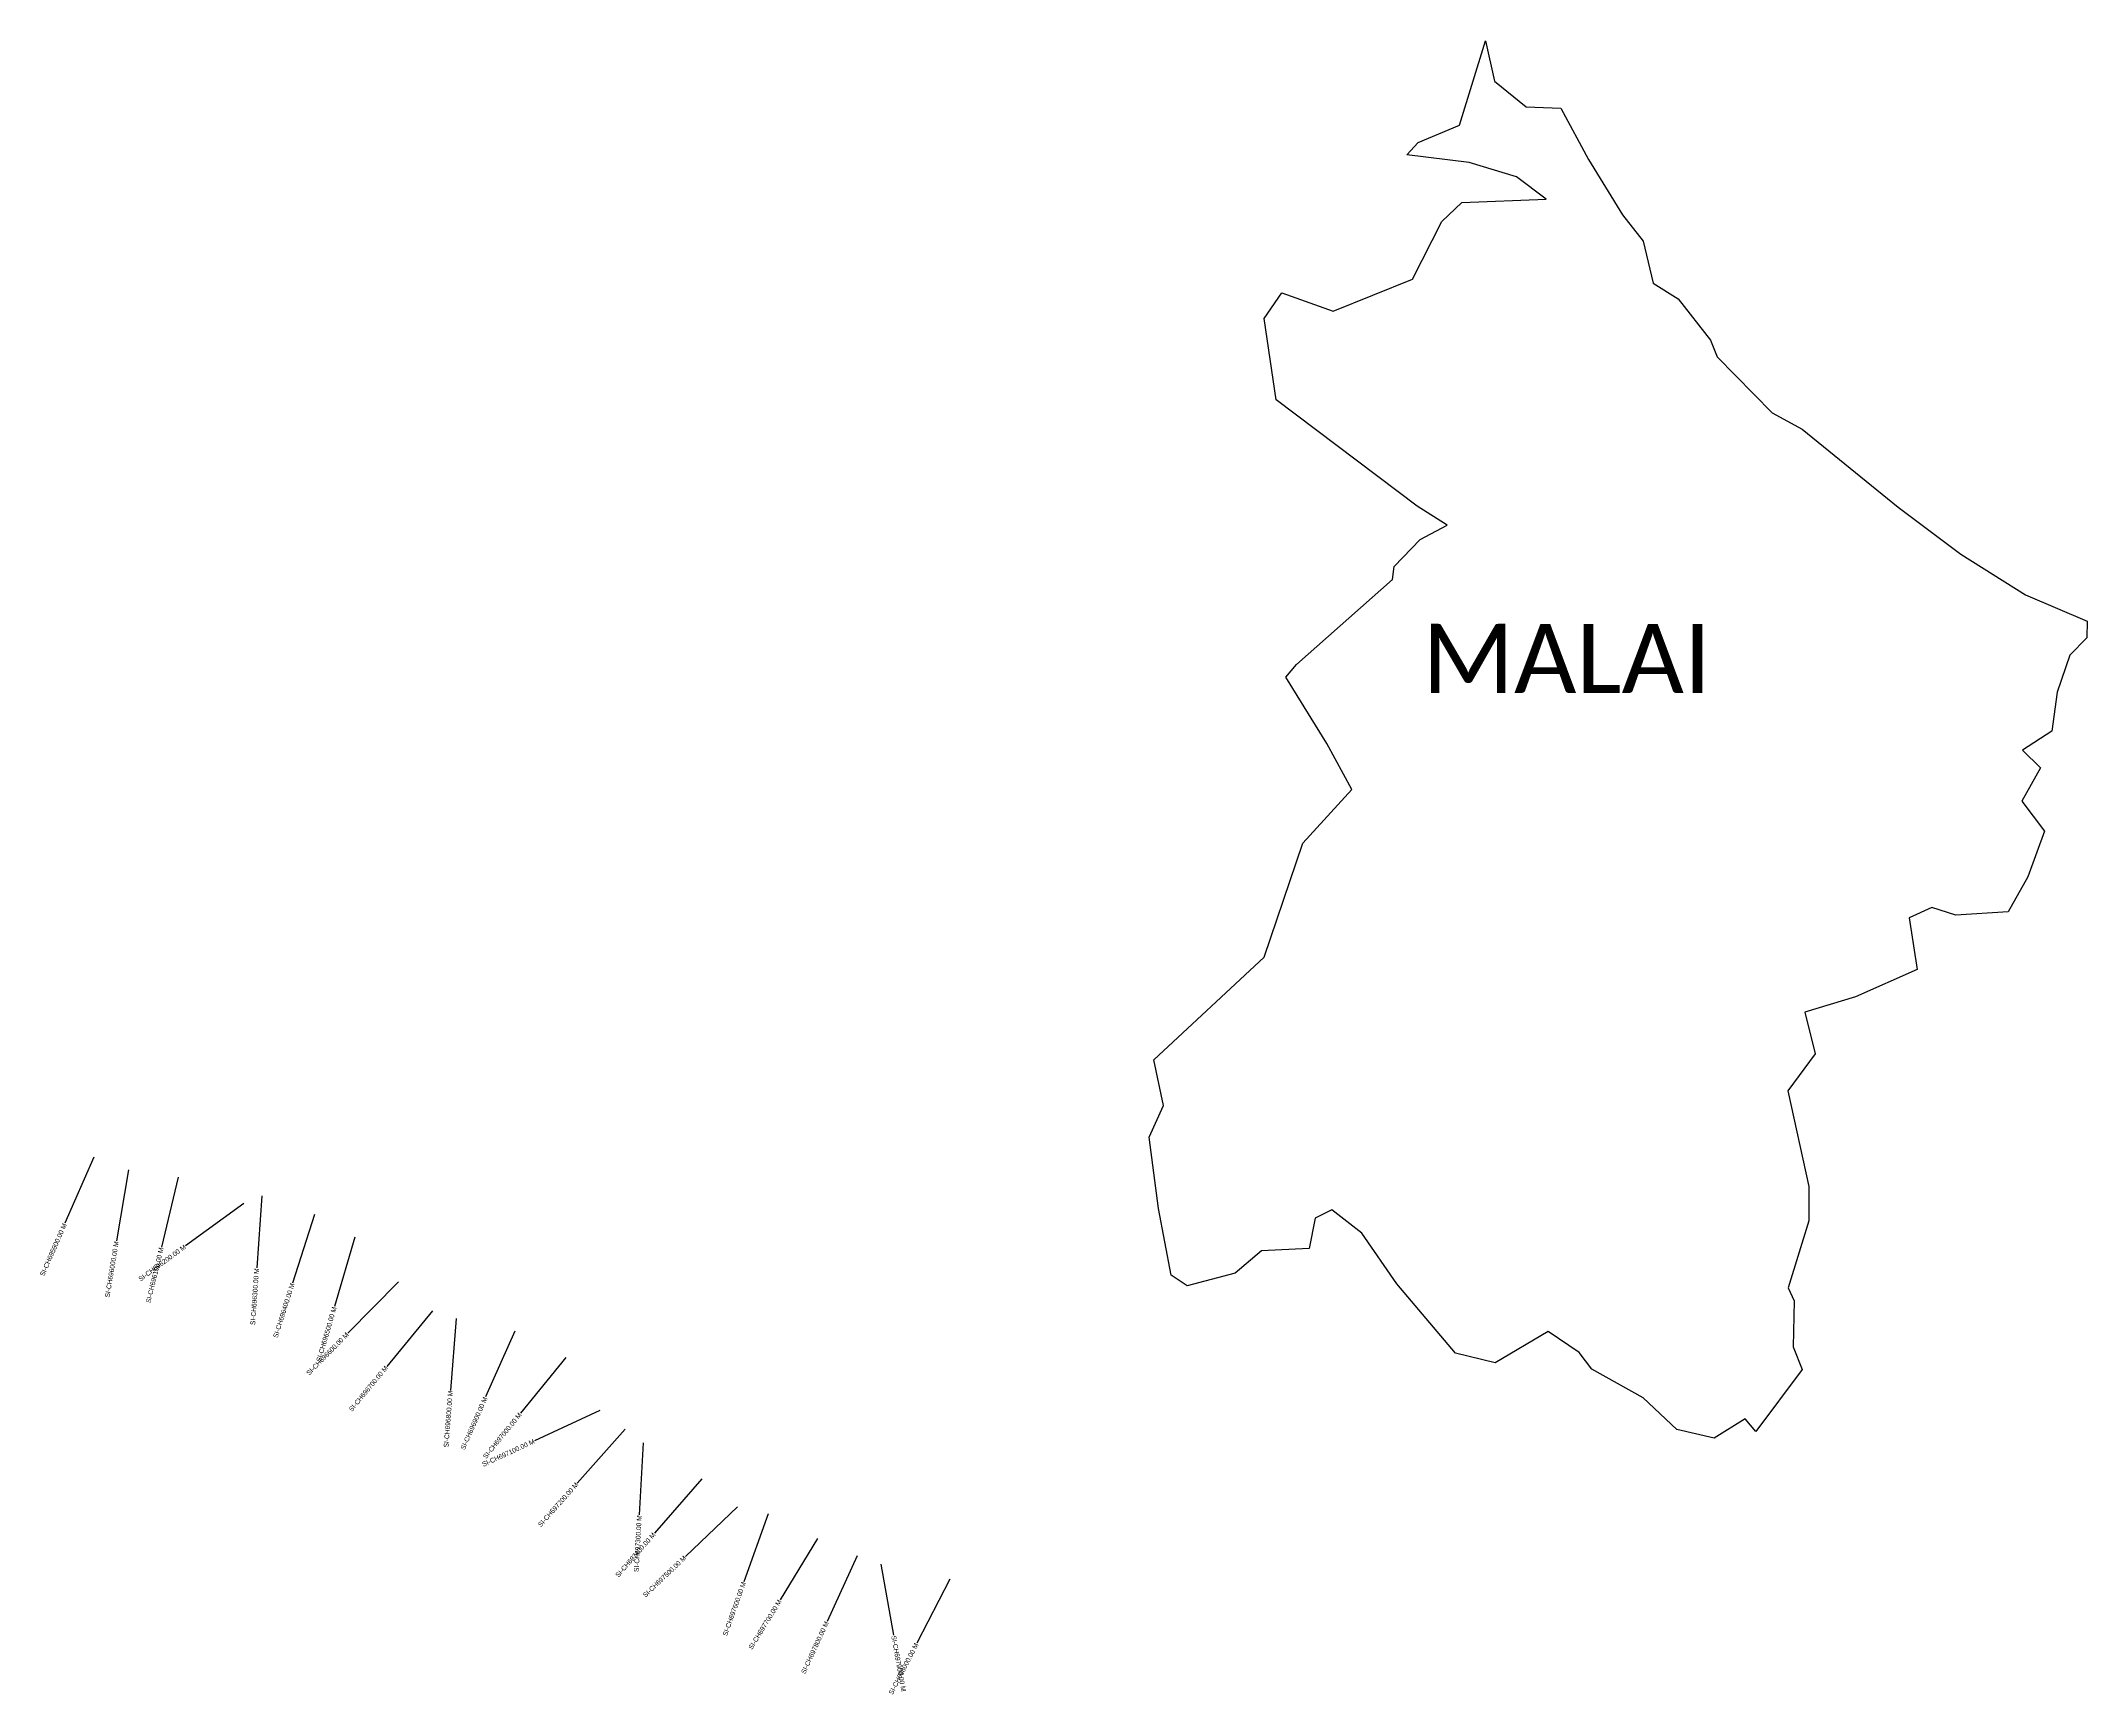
# Model space of a CAD drawing. Header units: metres. Extents: x 344688 to 348947, y 1760457 to 1763895.
import ezdxf
from ezdxf.enums import TextEntityAlignment as Align

# ---------------------------------------------------------------- set-up
doc = ezdxf.new("R2010")
doc.units = ezdxf.units.M
for name, color, linetype in [('CS', 134, 'Continuous'), ('CSMark', 6, 'Continuous'), ('VILLAGE NAME', 250, 'Continuous')]:
    doc.layers.add(name, color=color, linetype=linetype)

msp = doc.modelspace()

# ---------------------------------------------------------------- linework, layer by layer
at = {"color": 6}
for points in [[(347713.3, 1763811.4), (347779.4, 1763758.4), (347851.8, 1763755.6), (347909.2, 1763648.7), (347979.8, 1763533.6), (348023.2, 1763478.8), (348043.9, 1763391), (348096, 1763358.9), (348162.9, 1763272.5), (348176.8, 1763238.1), (348291.8, 1763121.6), (348353.9, 1763087.6), (348553.7, 1762924.8), (348683.9, 1762827.3), (348818.6, 1762743), (348946.9, 1762687.6), (348946.7, 1762653.3), (348910.8, 1762617.4), (348884.4, 1762540.3), (348873.3, 1762459.1), (348812.5, 1762419.3), (348849.8, 1762382.5), (348811.3, 1762313.4), (348858.5, 1762250.9), (348823.6, 1762156.1), (348782.5, 1762083), (348673.5, 1762076.2), (348624.1, 1762091.8), (348576.6, 1762070.5), (348593.1, 1761963), (348465, 1761905.8), (348359.3, 1761874), (348381.2, 1761787.6), (348323.8, 1761710.6), (348367.8, 1761511.4), (348367.6, 1761440.2), (348324.8, 1761300.3), (348337.2, 1761273.5), (348335.1, 1761177.5), (348353.7, 1761130.8), (348257.6, 1761001.2), (348235.2, 1761027.7), (348171, 1760987.6), (348092.8, 1761005.5), (348023, 1761071.7), (347916, 1761131.2), (347890, 1761165.7), (347825.3, 1761209.7), (347715.3, 1761144.4), (347632.5, 1761164.8), (347510.2, 1761309), (347437.5, 1761414.4), (347375.4, 1761463.1), (347340.2, 1761445.5), (347327.7, 1761382.1), (347228.8, 1761377.2), (347173.9, 1761331.3), (347073.8, 1761304.9), (347040.6, 1761327.1), (347014.3, 1761465.9), (346994.7, 1761613.9), (347024.8, 1761680), (347004.8, 1761774.9), (347234.2, 1761988.8), (347314.6, 1762225.7), (347416.9, 1762337.7), (347365, 1762433.2), (347279.5, 1762571.1), (347301.7, 1762597.9), (347501.3, 1762774.6), (347505.1, 1762801.7), (347559.2, 1762857.7), (347614.8, 1762887.4), (347552.8, 1762927), (347259.3, 1763148.3), (347234.4, 1763317.6), (347271.2, 1763371.5), (347378.2, 1763333.1), (347543, 1763399.7), (347603.7, 1763519.9), (347645.8, 1763559), (347821.1, 1763566.4), (347759.7, 1763612.6), (347660.7, 1763642.6), (347530.9, 1763658.1), (347554.7, 1763683.8), (347640.9, 1763720.1), (347695.1, 1763895.4)], [(347695.1, 1763895.4), (347713.3, 1763811.4)]]:
    msp.add_lwpolyline(points, dxfattribs=at)
at = {"layer": 'CS'}
for p, q in [((344798.7, 1761572.2), (344738.4, 1761434.9)), ((344870.4, 1761546.2), (344845.7, 1761398.2)), ((344974.1, 1761531), (344939.3, 1761385.1)), ((345148.1, 1761491.7), (345137.6, 1761342)), ((345110.5, 1761476.3), (344989.3, 1761387.8)), ((345257.8, 1761453.4), (345212.3, 1761310.5)), ((345341.8, 1761405.6), (345299.6, 1761261.7)), ((345432.3, 1761312.7), (345327, 1761205.9)), ((345503.7, 1761252.7), (345408.1, 1761137.1)), ((345552.8, 1761236.6), (345540.9, 1761087.1)), ((345674.7, 1761210.6), (345614, 1761073.4)), ((345781, 1761155.8), (345686.4, 1761039.4)), ((345851.9, 1761045), (345715.7, 1760982.2)), ((345904.4, 1761006.3), (345804.7, 1760894.2)), ((345941.9, 1760977.9), (345933.8, 1760828.1)), ((346064, 1760902.8), (345965.2, 1760790)), ((346138.1, 1760844.9), (346029.6, 1760741.3)), ((346201.9, 1760830.3), (346151.6, 1760688.9)), ((346305, 1760779), (346226.7, 1760651)), ((346387.3, 1760742.6), (346324.5, 1760606.4)), ((346436.3, 1760725.4), (346462.9, 1760577.8)), ((346580, 1760694.5), (346511.3, 1760561.1))]:
    msp.add_line(p, q, dxfattribs=at)

# ---------------------------------------------------------------- texts
at = {"layer": 'CSMark'}
for s, rotation, p in [('SI-CH695900.00 M', 66.2895, (344738, 1761434)), ('SI-CH696000.00 M', 80.541, (344845.6, 1761397.2)), ('SI-CH696200.00 M', 36.1444, (344988.5, 1761387.2)), ('SI-CH696100.00 M', 76.5709, (344939, 1761384.1)), ('SI-CH696300.00 M', 85.9871, (345137.5, 1761341)), ('SI-CH696400.00 M', 72.3277, (345212, 1761309.6)), ('SI-CH696500.00 M', 73.6715, (345299.3, 1761260.7)), ('SI-CH696600.00 M', 45.3944, (345326.3, 1761205.2)), ('SI-CH696700.00 M', 50.397, (345407.5, 1761136.3)), ('SI-CH696800.00 M', 85.4649, (345540.8, 1761086.1)), ('SI-CH696900.00 M', 66.1275, (345613.6, 1761072.5)), ('SI-CH697000.00 M', 50.8904, (345685.8, 1761038.7)), ('SI-CH697100.00 M', 24.7563, (345714.8, 1760981.8)), ('SI-CH697200.00 M', 48.3252, (345804, 1760893.5)), ('SI-CH697300.00 M', 86.9224, (345933.8, 1760827.1)), ('SI-CH697400.00 M', 48.8117, (345964.6, 1760789.2)), ('SI-CH697500.00 M', 43.6829, (346028.9, 1760740.6)), ('SI-CH697600.00 M', 70.4243, (346151.3, 1760688)), ('SI-CH697700.00 M', 58.5274, (346226.2, 1760650.2)), ('SI-CH697800.00 M', 65.2273, (346324.1, 1760605.5)), ('SI-CH698000.00 M', 62.7353, (346510.8, 1760560.2))]:
    msp.add_text(s, height=10, rotation=rotation, dxfattribs=at).set_placement(p, align=Align.MIDDLE_RIGHT)
msp.add_text('SI-CH697900.00 M', height=10, rotation=280.2173, dxfattribs=at).set_placement((346463.1, 1760576.8), align=Align.MIDDLE_LEFT)
at = {"layer": 'VILLAGE NAME', "insert": (347563, 1762682.4), "char_height": 143.7, "attachment_point": 1, "rotation": 359.9793}
msp.add_mtext_dynamic_manual_height_columns('{\\fCalibri|b0|i0|c0|p34;MALAI}', width=1418, gutter_width=718.5, heights=[0], dxfattribs=at)

doc.saveas('drawing.dxf')
